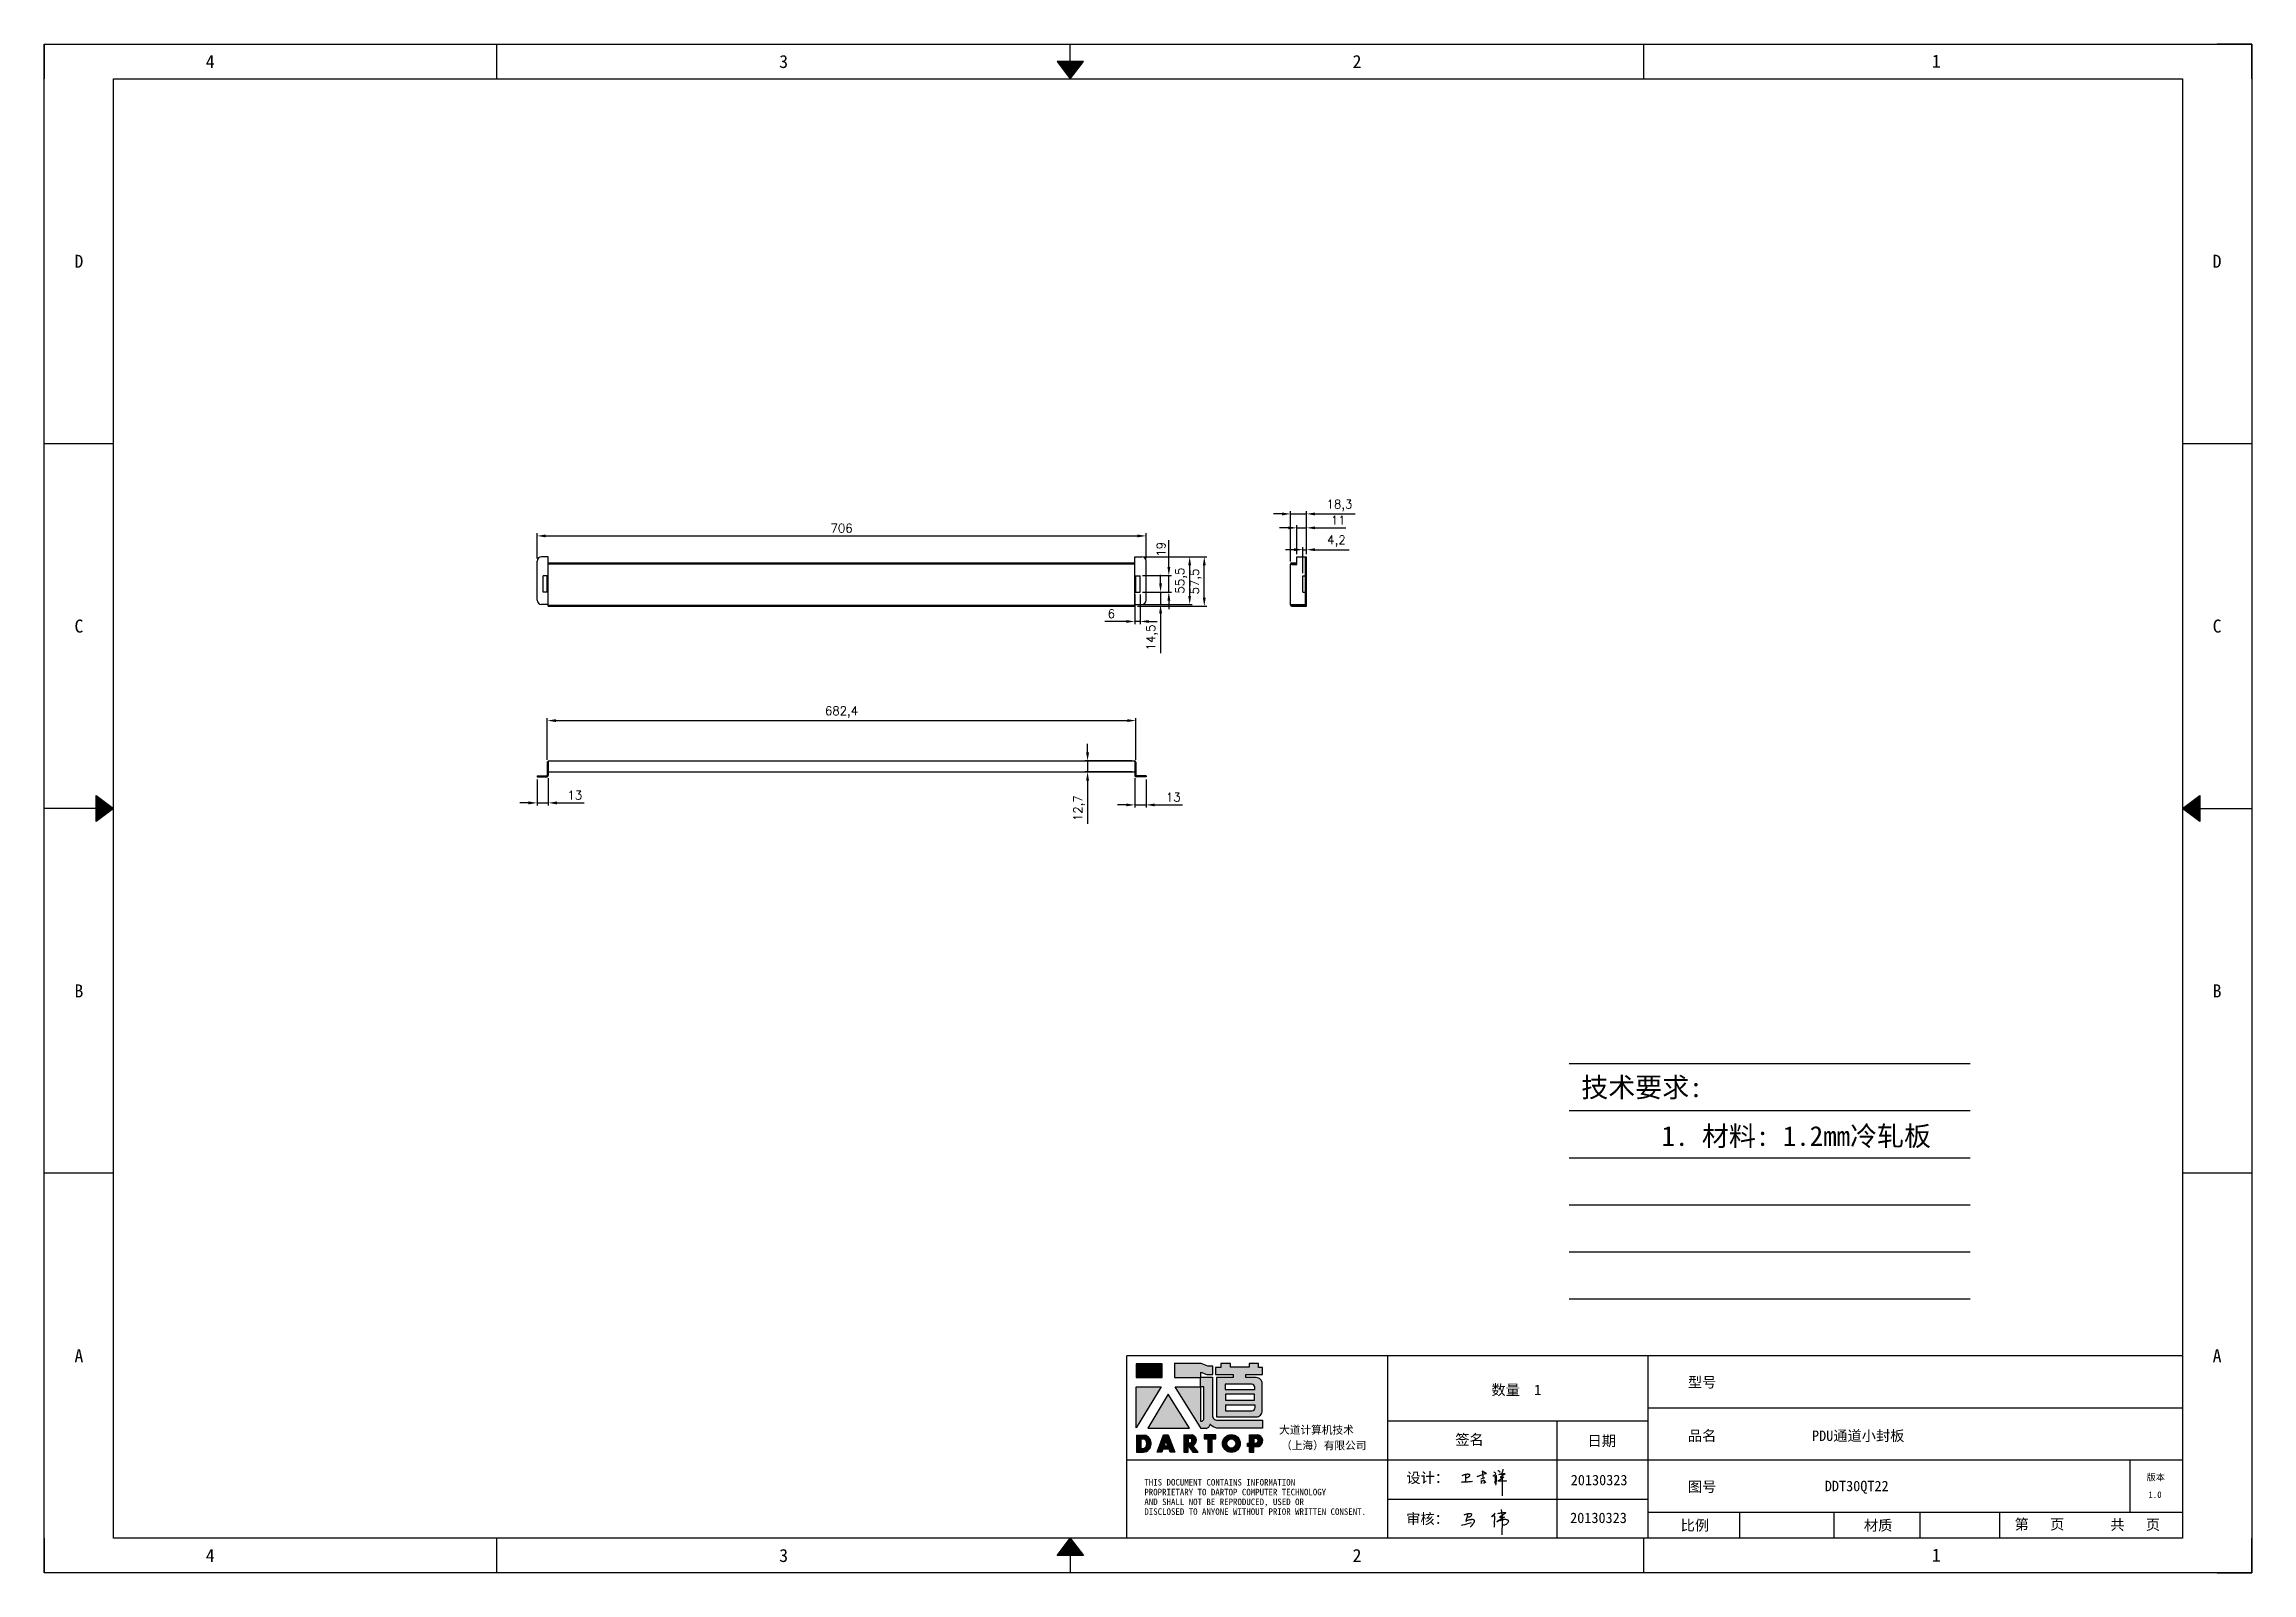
# Model space of a CAD drawing. Header units: millimetres. Extents: x 25928 to 50356, y -44172 to 20163.
# Drawn here: x 26531 to 29090, y 3150 to 4923 of the extents above; entities that cross this region are included whole.
import ezdxf
from ezdxf.enums import TextEntityAlignment as Align

# ---------------------------------------------------------------- set-up
doc = ezdxf.new("R2010")
doc.units = ezdxf.units.MM
doc.linetypes.add('DOT', pattern=[0.25, 0, -0.25])
doc.layers.add('4', color=7, linetype='Continuous')
doc.layers.add('print', color=30, linetype='Continuous')
doc.layers.add('dim', color=2, linetype='Continuous', lineweight=9)
doc.styles.add('Dartop', font='')
doc.styles.add('HZ', font='')
doc.styles.add('hzHT', font='simhei.ttf')
doc.styles.get("Standard").update_dxf_attribs({"font": 'txt', "bigfont": 'gbcbig.shx'})
doc.styles.get('Dartop').set_extended_font_data('FangSong_GB2312')
doc.styles.get('HZ').set_extended_font_data('SimSun')
doc.dimstyles.new('2-small', dxfattribs={"dimtxt": 10, "dimasz": 10, "dimexe": 3, "dimexo": 3, "dimgap": 4, "dimtad": 1, "dimtxsty": 'Standard', "dimcen": 5, "dimadec": 0, "dimazin": 0, "dimtfac": 1, "dimtmove": 0, "dimatfit": 3, "dimfxl": 0, "dimarcsym": 0})

msp = doc.modelspace()

# ---------------------------------------------------------------- texts
at = {"color": 0}
for s, height, style, p in [('4', 15.108, 'Dartop', (26723.567, 4902.694)), ('3', 15.108, 'Dartop', (27388.32, 4902.694)), ('2', 15.108, 'Dartop', (28053.072, 4902.694)), ('1', 15.108, 'Dartop', (28724.712, 4903.173)), ('D', 15.108, 'Dartop', (26571.317, 4671.038)), ('D', 15.108, 'Dartop', (29050.202, 4671.038)), ('C', 15.108, 'Dartop', (26571.317, 4248.013)), ('C', 15.108, 'Dartop', (29050.202, 4248.013)), ('B', 15.108, 'Dartop', (26571.317, 3824.989)), ('B', 15.108, 'Dartop', (29050.202, 3824.989)), ('A', 15.108, 'Dartop', (26571.317, 3401.964)), ('A', 15.108, 'Dartop', (29050.202, 3401.964)), ('型号', 12.0864, 'hzHT', (28453.192, 3371.22)), ('数量  1', 12.0864, 'hzHT', (28237.78, 3362.345)), ('签名', 12.0864, 'hzHT', (28183.487, 3304.746)), ('日期', 12.0864, 'hzHT', (28336.849, 3303.258)), ('品名', 12.0864, 'hzHT', (28453.192, 3309.174)), ('PDU通道小封板', 12.0864, 'hzHT', (28634.115, 3309.174)), ('20130323', 12.0864, 'hzHT', (28333.747, 3257.82)), ('图号', 12.0864, 'hzHT', (28453.192, 3250.097)), ('DDT30QT22', 12.0864, 'hzHT', (28632.425, 3250.886)), ('版本', 7.554, 'hzHT', (28979.116, 3261.046)), ('1.0', 7.554, 'Dartop', (28978.207, 3240.857)), ('20130323', 12.0864, 'hzHT', (28333.027, 3213.964)), ('比例', 12.0864, 'hzHT', (28444.764, 3205.245)), ('材质', 12.0864, 'hzHT', (28657.264, 3205.245)), ('第   页', 12.0864, 'hzHT', (28844.232, 3206.499)), ('共   页', 12.0864, 'hzHT', (28955.256, 3206.059)), ('4', 15.108, 'Dartop', (26723.567, 3170.308)), ('3', 15.108, 'Dartop', (27388.32, 3170.308)), ('2', 15.108, 'Dartop', (28053.072, 3170.308)), ('1', 15.108, 'Dartop', (28724.712, 3170.787))]:
    msp.add_text(s, height=height, dxfattribs=dict(at, style=style)).set_placement(p, align=Align.MIDDLE_CENTER)
at = {"style": 'HZ'}
for s, p in [('技术要求:', (28383.453, 3713.221)), ('     1. 材料: 1.2mm冷轧板', (28523.32, 3656.735))]:
    msp.add_text(s, height=22.932, dxfattribs=at).set_placement(p, align=Align.MIDDLE_CENTER)
at = {"color": 0, "style": 'hzHT'}
for s, height, p in [('THIS DOCUMENT CONTAINS INFORMATION', 7.55401, (27806.558, 3251.413)), ('设计：', 12.0864, (28110.269, 3254.39)), ('AND SHALL NOT BE REPRODUCED, USED OR', 7.55401, (27806.558, 3228.751)), ('DISCLOSED TO ANYONE WITHOUT PRIOR WRITTEN CONSENT.', 7.55401, (27806.558, 3217.42)), ('PROPRIETARY TO DARTOP COMPUTER TECHNOLOGY', 7.55401, (27806.558, 3240.082)), ('审核：', 12.0864, (28110.09, 3206.795))]:
    msp.add_text(s, height=height, dxfattribs=at).set_placement(p)
at = {"layer": '4', "color": 0, "style": 'hzHT'}
for s, p in [('大道计算机技术', (27962.796, 3311.413)), ('（上海）有限公司', (27965.077, 3293.346))]:
    msp.add_text(s, height=9.0648, dxfattribs=at).set_placement(p)

# ---------------------------------------------------------------- blocks, each defined once
blk = doc.blocks.new('*U384')
at = {"color": 254, "linetype": 'Continuous', "extrusion": (0, 0, -1)}
for points in [[(-17, 0.333), (-16.812, 0.25), (-17, 0.5)], [(-17, 0.333), (-17.188, 0.25), (-16.812, 0.25)], [(-17, 0.333), (-17, 0.5), (-17.188, 0.25)]]:
    blk.add_solid(points, dxfattribs=at)
blk = doc.blocks.new('*U383')
at = {"color": 254, "linetype": 'Continuous', "extrusion": (0, 0, -1)}
for points in [[(-33.167, 11), (-33, 11), (-33.25, 11.188)], [(-33.167, 11), (-33.25, 11.188), (-33.25, 10.812)], [(-33.167, 11), (-33.25, 10.812), (-33, 11)]]:
    blk.add_solid(points, dxfattribs=at)
blk = doc.blocks.new('*U385')
at = {"color": 254, "linetype": 'Continuous'}
for points in [[(17, 21.667), (17.188, 21.75), (16.812, 21.75)], [(17, 21.667), (16.812, 21.75), (17, 21.5)], [(17, 21.667), (17, 21.5), (17.188, 21.75)]]:
    blk.add_solid(points, dxfattribs=at)
blk = doc.blocks.new('*U382')
at = {"color": 254, "linetype": 'Continuous', "extrusion": (0, 0, -1)}
for points in [[(-0.833, 11), (-0.75, 10.812), (-0.75, 11.188)], [(-0.833, 11), (-0.75, 11.188), (-1, 11)], [(-0.833, 11), (-1, 11), (-0.75, 10.812)]]:
    blk.add_solid(points, dxfattribs=at)
blk = doc.blocks.new('dadao')
for p, q in [((48, 19.2), (44.9, 10.4)), ((44.9, 10.4), (51.2, 10.4)), ((51.2, 10.4), (48, 19.2))]:
    blk.add_line(p, q)
for points in [[(41.8, 121.6), (41.8, 143.7), (-0.4, 143.7), (-0.4, 121.6), (41.8, 121.6)], [(104.8, 122), (104.8, 130.3), (114.1, 126.3), (124.2, 126.3), (124.2, 139.6), (115.9, 139.6), (105.1, 143.9), (61.5, 143.9)], [(61.7, 144), (61.7, 121.3), (103.9, 121.3)], [(113.4, 38.7), (105.1, 38.7), (63, 106.5), (103.9, 106.5), (103.9, 120.9), (103.9, 121.3)], [(109.7, 53.6), (109.7, 106.2), (104.3, 106.2), (104.3, 50.4), (106.6, 50.4)], [(144.6, 94.4), (144.6, 84.8), (192, 84.8), (192, 94.1), (144.9, 94.1)], [(120.2, 45), (119.5, 45), (119.5, 44.6)], [(0, 28), (0, 0), (11.8, 0)], [(0.1, 28), (14, 28)], [(7.1, 21.8), (7.1, 6.1), (12, 6.1)], [(7.1, 21.8), (11.4, 21.8)], [(76.8, 28.2), (76.8, 0), (84.1, 0), (84.1, 11.1), (91.6, -0.1), (100.3, -0.1), (91.7, 11.1)], [(76.8, 28.2), (90.6, 28.2)], [(84, 22.7), (84, 15.3), (87.2, 15.3)], [(84, 22.7), (87.3, 22.7)], [(183.7, 0), (183.7, 9.6), (180.6, 9.6), (180.6, 14.9), (183.8, 14.9), (183.8, 28.1), (196.1, 28.1), (196.5, 28.1)], [(183.7, 0), (190.9, 0), (190.9, 9.6), (198.8, 9.6)], [(194.9, 22.3), (190.8, 22.3), (190.8, 15), (194.4, 15)]]:
    blk.add_lwpolyline(points)
blk.add_lwpolyline([(137.1, 144.2), (137.1, 137.9), (128.3, 137.9), (128.3, 126.5), (157.3, 126.5), (157.3, 121.5), (130.3, 121.5), (130.3, 57.5), (194.4, 57.5, 0.414214), (204.4, 67.5), (204.4, 111.3, 0.414214), (194.4, 121.3), (177.5, 121.3), (177.5, 126.3), (204.7, 126.3), (204.7, 137.7), (198.2, 137.7), (198.2, 143.9), (183.3, 143.9), (183.3, 138), (153, 138), (153, 144.2), (137.1, 144.2)], format="xyb", close=True)
for points in [[(104.8, 122), (123.4, 122), (123.4, 60, 0.414214), (131.4, 52), (204.8, 52), (204.8, 39.1), (131.7, 39.1)], [(144.3, 110.8), (144.3, 101.8), (192.3, 101.8), (192.3, 105.5, 0.414214), (187.3, 110.5), (144.3, 110.5)], [(144.6, 77), (144.6, 67.5), (187.6, 67.5, 0.414214), (192.6, 72.5), (192.6, 76.4), (144.6, 76.4)]]:
    blk.add_lwpolyline(points, format="xyb")
for points in [[(-0.3, 106.2), (40.4, 106.2), (-0.3, 39.7), (-0.3, 106.2)], [(51.7, 94.1), (18.4, 39.3), (86.2, 39.3)], [(43.8, 28.2), (51.8, 28.2), (62.6, -0.1), (55, -0.1), (53.2, 5), (42.9, 5), (41.1, 0), (33.6, 0)], [(110, 28.1), (110, 21.9), (116, 21.9), (116, -0.1), (123.2, -0.1), (123.2, 22), (129.2, 22), (129.2, 28.1), (110, 28.1)]]:
    blk.add_lwpolyline(points, close=True)
for radius in [14.5, 7.44]:
    blk.add_circle((154.2, 14.2), radius)
for centre, radius, start, end in [((99.2, 60.7), 12.6, 305.6399, 325.969), ((111.6, 46.7), 8.19, 282.9811, 347.6627), ((136, 61.7), 22.9, 226.7358, 259.3209), ((8.5, 13.9), 8.49, 294.2143, 69.7177), ((9.6, 14.2), 14.4, 278.6604, 72.3203), ((86.4, 19), 3.8, 282.527, 76.7196), ((88.6, 19.4), 8.95, 290.6073, 77.2124), ((193.7, 18.7), 3.8, 280.9891, 72.5513), ((195.7, 18.6), 9.51, 288.8959, 85.2442)]:
    blk.add_arc(centre, radius, start, end)
blk = doc.blocks.new('h')
for p, q in [((20768.1, -2360.9), (20773, -2359.1)), ((20769.5, -2366.9), (20769.8, -2370.6)), ((20769.8, -2370.6), (20770.9, -2378)), ((20770.9, -2378), (20771.5, -2370.6)), ((20772.4, -2369.3), (20774.9, -2367.8)), ((20773, -2359.1), (20784.1, -2355.2)), ((20773.3, -2331.8), (20775.3, -2338.7)), ((20789.1, -2340.9), (20773.5, -2331.9)), ((20775.3, -2338.7), (20775.6, -2351.2)), ((20775.6, -2351.2), (20775.5, -2357.3)), ((20782.2, -2369.2), (20780, -2377.1)), ((20780, -2377.1), (20788.3, -2371.3)), ((20780.1, -2366.4), (20780.8, -2366.4)), ((20781.9, -2367.4), (20782.2, -2369.2)), ((20845.7, -2343.5), (20848.4, -2353)), ((20848.9, -2370.3), (20847.9, -2424)), ((20848.4, -2353), (20848.9, -2370.3))]:
    blk.add_line(p, q)
for points in [[(20696.6, -2372.4, 0.002073), (20710.6, -2371.9, 0.016137), (20719.6, -2371.3, 0.008314), (20736.9, -2369.3)], [(20699.1, -2348.2, -0.029745), (20704.6, -2345.4, -0.046842), (20708.4, -2344.2, -0.00919), (20714.3, -2343, -0.018517), (20717.2, -2342.5, -0.037841), (20720.3, -2342.4, -0.039541), (20723.2, -2342.8, -0.149785), (20726, -2344.3, -0.204935), (20726.9, -2346.6, -0.074872), (20726.5, -2348.3, -0.061615), (20725.6, -2350.3, -0.034204), (20723.8, -2352.6, -0.045776), (20722.3, -2354.1, -0.054985), (20720.4, -2355.3, -0.036348), (20717.3, -2356.5, -0.067752), (20715.7, -2356.8, -0.043553), (20713.2, -2356.7)], [(20755, -2351.9, -0.024077), (20759.9, -2350.1, -0.013147), (20768.7, -2346.5, -0.00522), (20775.4, -2344.1, -0.018517), (20777.3, -2343.4, -0.008274), (20786.3, -2341, -0.039541), (20788.3, -2340.8, -0.079216), (20789.4, -2341, -0.204935)], [(20813.5, -2350.1, 0.007348), (20815.9, -2348.7, 0.008421), (20818, -2347.3, 0.009459), (20819.7, -2346.2, -0.016325), (20820.7, -2345.5, -0.173771), (20821.8, -2345.3, -0.085159), (20823.9, -2346, -0.125883), (20826, -2347.9, -0.160659), (20826.6, -2350.1, -0.010447), (20826.5, -2352.3, -0.008247), (20826.2, -2355.1, -0.002698), (20825.3, -2374, 0.001562), (20823.9, -2383.7, 0.016137)], [(20816.8, -2335, -0.053561), (20819.6, -2336.1, -0.075272), (20821.3, -2337.3, -0.005295), (20822.5, -2338.5, -0.009337), (20823.1, -2339.1, -0.026146), (20823.7, -2339.8, -0.016644), (20824.5, -2340.9)], [(20832.1, -2329.2, -0.053561), (20834.9, -2330.3, -0.075272), (20836.7, -2331.5, -0.005295), (20837.8, -2332.6, -0.009337), (20838.5, -2333.3, -0.026146), (20839, -2334, -0.016644), (20839.8, -2335.1)], [(20836, -2343.7, -0.02797), (20842.1, -2342.6, -0.048868), (20845.6, -2342.2, -0.00919), (20851.1, -2341.4, -0.018517), (20853.9, -2341.1, -0.037841), (20856.7, -2341.2, -0.039541), (20859.4, -2341.6, -0.018282), (20840.6, -2354.7, -0.000937)], [(20847.6, -2340.2, 0.021784), (20849.6, -2335.9, 0.028296), (20850.8, -2332.4, 0.008136), (20851.9, -2328.2, 0.028913), (20852.2, -2327, 0.08193), (20852.1, -2325.9, 0.075058), (20851.7, -2324.7, 0.275043)]]:
    blk.add_lwpolyline(points, format="xyb")
for points in [[(20711.3, -2343.5), (20711.3, -2343.5), (20711.5, -2355.8), (20710.7, -2368), (20710.6, -2371.9)], [(20821.5, -2350.6), (20822.4, -2359.2), (20822.2, -2364.9), (20821.7, -2369), (20821.3, -2376.3), (20823.6, -2368.5), (20827.2, -2366.3), (20829.5, -2366.3)], [(20840.6, -2354.7), (20850, -2354.7), (20855, -2354.3), (20845.9, -2361.1), (20840.5, -2364), (20833, -2367.5), (20863.2, -2367.4), (20865.9, -2367.3)]]:
    blk.add_lwpolyline(points)
for centre, radius, start, end in [((20773.7, -2371.2), 2.3, 121.9907, 163.60158), ((20787.5, -2406), 40.3, 100.61827, 108.24823), ((20780.8, -2367.6), 1.15, 9.4675, 90)]:
    blk.add_arc(centre, radius, start, end)
blk = doc.blocks.new('*D386')
at = {"layer": 'Defpoints', "color": 0}
for p in [(27796.7, 4138.4), (27114.3, 4090.1), (27796.7, 4090.1)]:
    blk.add_point(p, dxfattribs=at)
at = {"layer": 'dim', "color": 0, "lineweight": -2}
for p, q in [((27114.3, 4093.1), (27114.3, 4141.4)), ((27124.3, 4138.4), (27786.7, 4138.4)), ((27796.7, 4093.1), (27796.7, 4141.4))]:
    blk.add_line(p, q, dxfattribs=at)
at = {"layer": 'dim', "color": 0}
for points in [[(27124.3, 4140.1), (27124.3, 4136.8), (27114.3, 4138.4)], [(27786.7, 4140.1), (27786.7, 4136.8), (27796.7, 4138.4)]]:
    blk.add_solid(points, dxfattribs=at)
at = {"layer": 'dim', "color": 0, "insert": (27455.5, 4148.3), "char_height": 10, "attachment_point": 5}
blk.add_mtext('682,4', dxfattribs=at)
blk = doc.blocks.new('*D387')
at = {"layer": 'Defpoints', "color": 0}
for p in [(27795.5, 4074.8), (27808.5, 4073.3), (27808.5, 4040.7)]:
    blk.add_point(p, dxfattribs=at)
at = {"layer": 'dim', "color": 0, "lineweight": -2}
for p, q in [((27795.5, 4071.8), (27795.5, 4037.7)), ((27808.5, 4070.3), (27808.5, 4037.7)), ((27785.5, 4040.7), (27775.5, 4040.7)), ((27795.5, 4040.7), (27808.5, 4040.7)), ((27818.5, 4040.7), (27850.7, 4040.7))]:
    blk.add_line(p, q, dxfattribs=at)
at = {"layer": 'dim', "color": 0}
for points in [[(27785.5, 4042.3), (27785.5, 4039), (27795.5, 4040.7)], [(27818.5, 4042.3), (27818.5, 4039), (27808.5, 4040.7)]]:
    blk.add_solid(points, dxfattribs=at)
at = {"layer": 'dim', "color": 0, "insert": (27840, 4049.7), "char_height": 10, "attachment_point": 5}
blk.add_mtext('13', dxfattribs=at)
blk = doc.blocks.new('*D388')
at = {"layer": 'Defpoints', "color": 0}
for p in [(27102.5, 4073.3), (27115.5, 4074.8), (27115.5, 4043)]:
    blk.add_point(p, dxfattribs=at)
at = {"layer": 'dim', "color": 0, "lineweight": -2}
for p, q in [((27102.5, 4070.3), (27102.5, 4040)), ((27115.5, 4071.8), (27115.5, 4040)), ((27092.5, 4043), (27082.5, 4043)), ((27102.5, 4043), (27115.5, 4043)), ((27125.5, 4043), (27156.9, 4043))]:
    blk.add_line(p, q, dxfattribs=at)
at = {"layer": 'dim', "color": 0}
for points in [[(27092.5, 4044.7), (27092.5, 4041.3), (27102.5, 4043)], [(27125.5, 4044.7), (27125.5, 4041.3), (27115.5, 4043)]]:
    blk.add_solid(points, dxfattribs=at)
at = {"layer": 'dim', "color": 0, "insert": (27146.2, 4052), "char_height": 10, "attachment_point": 5}
blk.add_mtext('13', dxfattribs=at)
blk = doc.blocks.new('*D389')
at = {"layer": 'Defpoints', "color": 0}
for p in [(27803.5, 4328.5), (27859.1, 4328.5), (27803.5, 4273)]:
    blk.add_point(p, dxfattribs=at)
at = {"layer": 'dim', "color": 0, "lineweight": -2}
for p, q in [((27806.5, 4328.5), (27862.1, 4328.5)), ((27859.1, 4283), (27859.1, 4318.5)), ((27806.5, 4273), (27862.1, 4273))]:
    blk.add_line(p, q, dxfattribs=at)
at = {"layer": 'dim', "color": 0}
for points in [[(27857.4, 4318.5), (27860.7, 4318.5), (27859.1, 4328.5)], [(27857.4, 4283), (27860.7, 4283), (27859.1, 4273)]]:
    blk.add_solid(points, dxfattribs=at)
at = {"layer": 'dim', "color": 0, "insert": (27849.2, 4300.7), "char_height": 10, "attachment_point": 5, "rotation": 90}
blk.add_mtext('55,5', dxfattribs=at)
blk = doc.blocks.new('*D390')
at = {"layer": 'Defpoints', "color": 0}
for p in [(27795.5, 4287.5), (27801.5, 4287.5), (27795.5, 4253.4)]:
    blk.add_point(p, dxfattribs=at)
at = {"layer": 'dim', "color": 0, "lineweight": -2}
for p, q in [((27795.5, 4284.5), (27795.5, 4250.4)), ((27801.5, 4284.5), (27801.5, 4250.4)), ((27785.5, 4253.4), (27760.9, 4253.4)), ((27801.5, 4253.4), (27795.5, 4253.4)), ((27811.5, 4253.4), (27821.5, 4253.4))]:
    blk.add_line(p, q, dxfattribs=at)
at = {"layer": 'dim', "color": 0}
for points in [[(27785.5, 4255), (27785.5, 4251.7), (27795.5, 4253.4)], [(27811.5, 4255), (27811.5, 4251.7), (27801.5, 4253.4)]]:
    blk.add_solid(points, dxfattribs=at)
at = {"layer": 'dim', "color": 0, "insert": (27768.2, 4262.4), "char_height": 10, "attachment_point": 5}
blk.add_mtext('6', dxfattribs=at)
blk = doc.blocks.new('*D391')
at = {"layer": 'Defpoints', "color": 0}
for p in [(27801.5, 4306.5), (27834.9, 4306.5), (27801.5, 4287.5)]:
    blk.add_point(p, dxfattribs=at)
at = {"layer": 'dim', "color": 0, "lineweight": -2}
for p, q in [((27834.9, 4316.5), (27834.9, 4347.8)), ((27804.5, 4306.5), (27837.9, 4306.5)), ((27834.9, 4287.5), (27834.9, 4306.5)), ((27804.5, 4287.5), (27837.9, 4287.5)), ((27834.9, 4277.5), (27834.9, 4267.5))]:
    blk.add_line(p, q, dxfattribs=at)
at = {"layer": 'dim', "color": 0}
for points in [[(27833.3, 4316.5), (27836.6, 4316.5), (27834.9, 4306.5)], [(27833.3, 4277.5), (27836.6, 4277.5), (27834.9, 4287.5)]]:
    blk.add_solid(points, dxfattribs=at)
at = {"layer": 'dim', "color": 0, "insert": (27825.9, 4337.1), "char_height": 10, "attachment_point": 5, "rotation": 90}
blk.add_mtext('19', dxfattribs=at)
blk = doc.blocks.new('*D392')
at = {"layer": 'Defpoints', "color": 0}
for p in [(27801.5, 4287.5), (27801.5, 4273), (27825.3, 4273)]:
    blk.add_point(p, dxfattribs=at)
at = {"layer": 'dim', "color": 0, "lineweight": -2}
for p, q in [((27825.3, 4297.5), (27825.3, 4307.5)), ((27804.5, 4287.5), (27828.3, 4287.5)), ((27825.3, 4287.5), (27825.3, 4273)), ((27804.5, 4273), (27828.3, 4273)), ((27825.3, 4263), (27825.3, 4216.6))]:
    blk.add_line(p, q, dxfattribs=at)
at = {"layer": 'dim', "color": 0}
for points in [[(27823.7, 4297.5), (27827, 4297.5), (27825.3, 4287.5)], [(27823.7, 4263), (27827, 4263), (27825.3, 4273)]]:
    blk.add_solid(points, dxfattribs=at)
at = {"layer": 'dim', "color": 0, "insert": (27815.5, 4234.8), "char_height": 10, "attachment_point": 5, "rotation": 90}
blk.add_mtext('14,5', dxfattribs=at)
blk = doc.blocks.new('*D393')
at = {"layer": 'Defpoints', "color": 0}
for p in [(27994.4, 4336.6), (27994.4, 4328.5), (27990.2, 4306.5)]:
    blk.add_point(p, dxfattribs=at)
at = {"layer": 'dim', "color": 0, "lineweight": -2}
for p, q in [((27980.2, 4336.6), (27970.2, 4336.6)), ((27990.2, 4309.5), (27990.2, 4339.6)), ((27990.2, 4336.6), (27994.4, 4336.6)), ((27994.4, 4331.5), (27994.4, 4339.6)), ((28004.4, 4336.6), (28044, 4336.6))]:
    blk.add_line(p, q, dxfattribs=at)
at = {"layer": 'dim', "color": 0}
for points in [[(27980.2, 4338.3), (27980.2, 4335), (27990.2, 4336.6)], [(28004.4, 4338.3), (28004.4, 4335), (27994.4, 4336.6)]]:
    blk.add_solid(points, dxfattribs=at)
at = {"layer": 'dim', "color": 0, "insert": (28029.2, 4346.5), "char_height": 10, "attachment_point": 5}
blk.add_mtext('4,2', dxfattribs=at)
blk = doc.blocks.new('*D394')
at = {"layer": 'Defpoints', "color": 0}
for p in [(27994.4, 4361.9), (27983.4, 4328.5), (27994.4, 4328.5)]:
    blk.add_point(p, dxfattribs=at)
at = {"layer": 'dim', "color": 0, "lineweight": -2}
for p, q in [((27973.4, 4361.9), (27963.4, 4361.9)), ((27983.4, 4331.5), (27983.4, 4364.9)), ((27983.4, 4361.9), (27994.4, 4361.9)), ((27994.4, 4331.5), (27994.4, 4364.9)), ((28004.4, 4361.9), (28040.3, 4361.9))]:
    blk.add_line(p, q, dxfattribs=at)
at = {"layer": 'dim', "color": 0}
for points in [[(27973.4, 4363.6), (27973.4, 4360.3), (27983.4, 4361.9)], [(28004.4, 4363.6), (28004.4, 4360.3), (27994.4, 4361.9)]]:
    blk.add_solid(points, dxfattribs=at)
at = {"layer": 'dim', "color": 0, "insert": (28031.3, 4370.9), "char_height": 10, "attachment_point": 5}
blk.add_mtext('11', dxfattribs=at)
blk = doc.blocks.new('*D395')
at = {"layer": 'Defpoints', "color": 0}
for p in [(27994.4, 4378.1), (27994.4, 4328.5), (27976.1, 4320)]:
    blk.add_point(p, dxfattribs=at)
at = {"layer": 'dim', "color": 0, "lineweight": -2}
for p, q in [((27966.1, 4378.1), (27956.1, 4378.1)), ((27976.1, 4323), (27976.1, 4381.1)), ((27976.1, 4378.1), (27994.4, 4378.1)), ((27994.4, 4331.5), (27994.4, 4381.1)), ((28004.4, 4378.1), (28050.9, 4378.1))]:
    blk.add_line(p, q, dxfattribs=at)
at = {"layer": 'dim', "color": 0}
for points in [[(27966.1, 4379.7), (27966.1, 4376.4), (27976.1, 4378.1)], [(28004.4, 4379.7), (28004.4, 4376.4), (27994.4, 4378.1)]]:
    blk.add_solid(points, dxfattribs=at)
at = {"layer": 'dim', "color": 0, "insert": (28032.7, 4387.9), "char_height": 10, "attachment_point": 5}
blk.add_mtext('18,3', dxfattribs=at)
blk = doc.blocks.new('*D396')
at = {"layer": 'Defpoints', "color": 0}
for p in [(27740.7, 4091.6), (27795.2, 4091.6), (27795.5, 4078.9)]:
    blk.add_point(p, dxfattribs=at)
at = {"layer": 'dim', "color": 0, "lineweight": -2}
for p, q in [((27740.7, 4101.6), (27740.7, 4111.6)), ((27792.2, 4091.6), (27737.7, 4091.6)), ((27792.5, 4078.9), (27737.7, 4078.9)), ((27740.7, 4091.6), (27740.7, 4078.9)), ((27740.7, 4068.9), (27740.7, 4018.6))]:
    blk.add_line(p, q, dxfattribs=at)
at = {"layer": 'dim', "color": 0}
for points in [[(27739, 4101.6), (27742.4, 4101.6), (27740.7, 4091.6)], [(27739, 4068.9), (27742.4, 4068.9), (27740.7, 4078.9)]]:
    blk.add_solid(points, dxfattribs=at)
at = {"layer": 'dim', "color": 0, "insert": (27730.9, 4036.8), "char_height": 10, "attachment_point": 5, "rotation": 90}
blk.add_mtext('12,7', dxfattribs=at)
blk = doc.blocks.new('*D397')
at = {"layer": 'Defpoints', "color": 0}
for p in [(27803.5, 4328.5), (27876, 4328.5), (27795.5, 4271)]:
    blk.add_point(p, dxfattribs=at)
at = {"layer": 'dim', "color": 0, "lineweight": -2}
for p, q in [((27806.5, 4328.5), (27879, 4328.5)), ((27876, 4281), (27876, 4318.5)), ((27798.5, 4271), (27879, 4271))]:
    blk.add_line(p, q, dxfattribs=at)
at = {"layer": 'dim', "color": 0}
for points in [[(27874.3, 4318.5), (27877.7, 4318.5), (27876, 4328.5)], [(27874.3, 4281), (27877.7, 4281), (27876, 4271)]]:
    blk.add_solid(points, dxfattribs=at)
at = {"layer": 'dim', "color": 0, "insert": (27866.2, 4299.7), "char_height": 10, "attachment_point": 5, "rotation": 90}
blk.add_mtext('57,5', dxfattribs=at)
blk = doc.blocks.new('*D398')
at = {"layer": 'Defpoints', "color": 0}
for p in [(27808.5, 4352.6), (27102.5, 4323.5), (27808.5, 4323.5)]:
    blk.add_point(p, dxfattribs=at)
at = {"layer": 'dim', "color": 0, "lineweight": -2}
for p, q in [((27102.5, 4326.5), (27102.5, 4355.6)), ((27112.5, 4352.6), (27798.5, 4352.6)), ((27808.5, 4326.5), (27808.5, 4355.6))]:
    blk.add_line(p, q, dxfattribs=at)
at = {"layer": 'dim', "color": 0}
for points in [[(27112.5, 4354.2), (27112.5, 4350.9), (27102.5, 4352.6)], [(27798.5, 4354.2), (27798.5, 4350.9), (27808.5, 4352.6)]]:
    blk.add_solid(points, dxfattribs=at)
at = {"layer": 'dim', "color": 0, "insert": (27455.5, 4361.6), "char_height": 10, "attachment_point": 5}
blk.add_mtext('706', dxfattribs=at)

# ---------------------------------------------------------------- dimensions: what is measured, and where the dimension line sits
at = {"layer": 'dim'}
for base, p1, p2, picture, middle in [((27994.367, 4378.052), (27976.067, 4319.982), (27994.367, 4328.482), '*D395', (28032.695, 4378.052)), ((27994.367, 4361.93), (27983.367, 4328.482), (27994.367, 4328.482), '*D394', (28031.338, 4361.93)), ((27115.532, 4042.99), (27102.532, 4073.286), (27115.532, 4074.786), '*D388', (27146.198, 4042.99)), ((27808.532, 4040.681), (27795.532, 4074.786), (27808.532, 4073.286), '*D387', (27840, 4040.681))]:
    dim = msp.add_linear_dim(base=base, p1=p1, p2=p2, dimstyle='2-small', override={"dimpost": '\\X'}, dxfattribs=at)
    dim.commit()
    dim.dimension.update_dxf_attribs({"geometry": picture, "text_midpoint": middle, "dimtype": 160})
for base, p1, p2, picture, middle in [((27808.532, 4352.58), (27102.532, 4323.482), (27808.532, 4323.482), '*D398', (27455.532, 4361.58)), ((27994.367, 4336.644), (27990.167, 4306.482), (27994.367, 4328.482), '*D393', (28029.201, 4346.477)), ((27795.532, 4253.355), (27801.532, 4287.482), (27795.532, 4287.482), '*D390', (27768.198, 4262.355)), ((27796.732, 4138.442), (27114.332, 4090.086), (27796.732, 4090.086), '*D386', (27455.532, 4148.275))]:
    dim = msp.add_linear_dim(base=base, p1=p1, p2=p2, dimstyle='2-small', override={"dimpost": '\\X'}, dxfattribs=at)
    dim.commit()
    dim.dimension.update_dxf_attribs({"geometry": picture, "text_midpoint": middle})
for base, p1, p2, picture, middle in [((27875.989, 4328.482), (27795.532, 4270.982), (27803.532, 4328.482), '*D397', (27866.155, 4299.732)), ((27859.066, 4328.482), (27803.532, 4272.982), (27803.532, 4328.482), '*D389', (27849.232, 4300.732)), ((27825.317, 4272.982), (27801.532, 4287.482), (27801.532, 4272.982), '*D392', (27815.484, 4234.816))]:
    dim = msp.add_linear_dim(base=base, p1=p1, p2=p2, angle=90, dimstyle='2-small', override={"dimpost": '\\X'}, dxfattribs=at)
    dim.commit()
    dim.dimension.update_dxf_attribs({"geometry": picture, "text_midpoint": middle})
for base, p1, p2, picture, middle in [((27834.928, 4306.482), (27801.532, 4287.482), (27801.532, 4306.482), '*D391', (27834.928, 4337.149)), ((27740.71, 4091.586), (27795.532, 4078.886), (27795.232, 4091.586), '*D396', (27740.71, 4036.811))]:
    dim = msp.add_linear_dim(base=base, p1=p1, p2=p2, angle=90, dimstyle='2-small', override={"dimpost": '\\X'}, dxfattribs=at)
    dim.commit()
    dim.dimension.update_dxf_attribs({"geometry": picture, "text_midpoint": middle, "dimtype": 160})

# ---------------------------------------------------------------- hatches: boundary and pattern name
for points in [[(27827.126, 3392.608), (27796.991, 3392.608), (27796.991, 3376.864), (27827.126, 3376.864)], [(27826.156, 3365.848), (27797.072, 3365.848), (27797.072, 3318.362)], [(27834.218, 3357.23), (27810.443, 3318.045), (27858.855, 3318.045)], [(27889.594, 3310.028), (27875.836, 3310.028), (27875.836, 3305.663), (27880.129, 3305.663), (27880.129, 3289.933), (27885.268, 3289.933), (27885.268, 3305.673), (27889.594, 3305.673)]]:
    msp.add_hatch(color=0).paths.add_polyline_path(points)
h = msp.add_hatch(color=0)
h.paths.add_polyline_path([(27872.16, 3383.039), (27878.811, 3380.166), (27886.001, 3380.166), (27886.001, 3389.683), (27880.069, 3389.683), (27872.34, 3392.736), (27841.365, 3392.736), (27841.365, 3376.641), (27871.503, 3376.641), (27871.503, 3376.315), (27871.503, 3366.028), (27842.278, 3366.028), (27872.338, 3317.652), (27878.29, 3317.652, 0.27937482), (27882.635, 3321.878), (27882.635, 3322.1), (27883.16, 3322.1, 0.14314537), (27891.355, 3317.93), (27943.589, 3317.93), (27943.589, 3327.105), (27891.133, 3327.105, -0.41421356), (27885.419, 3332.818), (27885.419, 3377.149), (27872.16, 3377.149)])
h.paths.add_polyline_path([(27871.807, 3365.822), (27875.636, 3365.822), (27875.636, 3328.275, -0.08893574), (27873.417, 3325.993), (27871.793, 3325.993)], flags=16)
h = msp.add_hatch(color=0)
h.paths.add_polyline_path([(27943.499, 3388.351), (27938.852, 3388.351), (27938.852, 3392.772), (27928.229, 3392.772), (27928.229, 3388.572), (27906.541, 3388.572), (27906.541, 3392.993), (27895.183, 3392.993), (27895.183, 3388.49), (27888.907, 3388.49), (27888.907, 3380.339), (27909.618, 3380.339), (27909.618, 3376.735), (27890.319, 3376.735), (27890.319, 3331.095), (27936.135, 3331.095, 0.41421356), (27943.277, 3338.237), (27943.277, 3369.492, 0.41421356), (27936.135, 3376.634), (27924.024, 3376.634), (27924.024, 3380.171), (27943.499, 3380.171)])
h.paths.add_polyline_path([(27931.076, 3368.897, -0.41421356), (27934.647, 3365.326), (27934.647, 3362.707), (27900.344, 3362.707), (27900.344, 3368.897)], flags=16)
h.paths.add_polyline_path([(27934.425, 3357.18), (27934.425, 3350.549), (27900.566, 3350.549), (27900.566, 3357.18)], flags=16)
h.paths.add_polyline_path([(27934.868, 3344.58), (27934.868, 3341.74, -0.41421356), (27931.297, 3338.169), (27900.566, 3338.169), (27900.566, 3344.58)], flags=16)
h = msp.add_hatch(color=0)
h.paths.add_polyline_path([(27807.263, 3309.956), (27797.286, 3309.956), (27797.286, 3289.993), (27805.689, 3289.993, 0.79301591)])
h.paths.add_polyline_path([(27805.837, 3294.365), (27802.348, 3294.365), (27802.348, 3305.584), (27805.452, 3305.584, -0.67136089)], flags=16)
h = msp.add_hatch(color=0)
h.paths.add_polyline_path([(27834.293, 3310.12), (27828.599, 3310.12), (27821.276, 3289.972), (27826.67, 3289.972), (27827.939, 3293.543), (27835.246, 3293.543), (27836.543, 3289.928), (27841.98, 3289.928)])
h.paths.add_polyline_path([(27833.85, 3297.391), (27829.323, 3297.391), (27831.545, 3303.723)], flags=16)
h = msp.add_hatch(color=0)
h.paths.add_polyline_path([(27861.971, 3310.106), (27852.158, 3310.106), (27852.158, 3289.961), (27857.344, 3289.961), (27857.344, 3297.947), (27862.674, 3289.889), (27868.94, 3289.889), (27862.806, 3297.896, 0.74405494)])
h.paths.add_polyline_path([(27857.296, 3300.929), (27857.296, 3306.219), (27859.614, 3306.219, -0.79680897), (27859.579, 3300.929)], flags=16)
h = msp.add_hatch(color=0)
h.paths.add_polyline_path([(27897.074, 3300.106, 1), (27917.76, 3300.106, 1)])
h.paths.add_polyline_path([(27912.73, 3300.106, -1), (27902.103, 3300.106, -1)], flags=16)
h = msp.add_hatch(color=0)
h.paths.add_polyline_path([(27937.601, 3310.058), (27937.304, 3310.058), (27928.556, 3310.058), (27928.556, 3300.657), (27926.235, 3300.657), (27926.235, 3296.84), (27928.518, 3296.84), (27928.518, 3289.996), (27933.625, 3289.996), (27933.625, 3296.867), (27939.237, 3296.867, 0.81230381)])
h.paths.add_polyline_path([(27933.55, 3300.683), (27933.55, 3305.941), (27936.456, 3305.941, -0.77821343), (27936.159, 3300.683)], flags=16)

# ---------------------------------------------------------------- linework, layer by layer
at = {"color": 0, "linetype": 'DOT'}
for p, q in [((26531.029, 4922.838), (29050.202, 4922.838)), ((26531.029, 3190.452), (26531.029, 4882.55)), ((29090.49, 4882.55), (29090.49, 3190.452)), ((29050.202, 3150.164), (26531.029, 3150.164))]:
    msp.add_line(p, q, dxfattribs=at)
at = {"color": 0}
for p, q in [((26531.029, 4922.838), (26531.029, 4882.55)), ((27055.943, 4882.55), (27055.943, 4922.838)), ((27720.696, 4902.694), (27720.696, 4922.838)), ((28385.449, 4882.55), (28385.449, 4922.838)), ((29090.49, 4922.838), (29050.202, 4922.838)), ((29090.49, 4882.55), (29090.49, 4922.838)), ((26611.605, 3190.452), (26611.605, 4882.55)), ((26611.605, 4882.55), (29009.914, 4882.55)), ((29009.914, 4882.55), (29009.914, 3190.452)), ((26611.605, 4459.526), (26531.029, 4459.526)), ((29090.49, 4459.526), (29009.914, 4459.526)), ((26591.461, 4036.501), (26531.029, 4036.501)), ((29030.058, 4036.501), (29090.49, 4036.501)), ((26611.605, 3613.476), (26531.029, 3613.476)), ((29090.49, 3613.476), (29009.914, 3613.476)), ((29009.914, 3401.964), (27786.164, 3401.964)), ((27786.164, 3190.452), (27786.164, 3401.964)), ((28088.324, 3401.964), (28088.324, 3190.452)), ((28390.485, 3190.452), (28390.485, 3401.964)), ((28390.485, 3341.532), (29009.914, 3341.532)), ((28088.324, 3326.424), (28390.485, 3326.424)), ((28284.729, 3326.424), (28284.729, 3190.452)), ((27786.164, 3281.1), (28088.324, 3281.1)), ((28088.324, 3281.1), (29009.914, 3281.1)), ((28949.482, 3220.668), (28949.482, 3281.1)), ((28088.324, 3235.776), (28390.485, 3235.776)), ((28390.485, 3220.668), (29009.914, 3220.668)), ((28496.792, 3190.452), (28496.792, 3220.668)), ((28606.349, 3190.452), (28606.349, 3220.668)), ((28705.947, 3190.452), (28705.947, 3220.668)), ((28798.401, 3190.452), (28798.401, 3220.668)), ((26531.029, 3190.452), (26531.029, 3150.164)), ((29009.914, 3190.452), (26611.605, 3190.452)), ((27055.943, 3150.164), (27055.943, 3190.452)), ((28385.449, 3150.164), (28385.449, 3190.452)), ((29090.49, 3150.164), (29090.49, 3190.452)), ((27720.696, 3170.308), (27720.696, 3150.164)), ((29050.202, 3150.164), (29090.49, 3150.164))]:
    msp.add_line(p, q, dxfattribs=at)
for p, q in [((27115.532, 4328.482), (27107.532, 4328.482)), ((27115.532, 4270.982), (27115.532, 4328.482)), ((27795.532, 4328.482), (27803.532, 4328.482)), ((27795.532, 4270.982), (27795.532, 4328.482)), ((27983.367, 4319.482), (27983.367, 4328.482)), ((27983.367, 4328.482), (27994.367, 4328.482)), ((27993.167, 4272.982), (27993.167, 4328.482)), ((27994.367, 4272.982), (27994.367, 4328.482)), ((27102.532, 4277.982), (27102.532, 4323.482)), ((27115.532, 4306.482), (27109.532, 4306.482)), ((27109.532, 4287.482), (27109.532, 4306.482)), ((27114.332, 4287.482), (27114.332, 4306.482)), ((27115.532, 4321.482), (27795.532, 4321.482)), ((27115.532, 4270.982), (27115.532, 4321.482)), ((27115.532, 4320.282), (27795.532, 4320.282)), ((27795.532, 4306.482), (27801.532, 4306.482)), ((27796.732, 4287.482), (27796.732, 4306.482)), ((27801.532, 4287.482), (27801.532, 4306.482)), ((27808.532, 4277.982), (27808.532, 4323.482)), ((27976.067, 4272.482), (27976.067, 4319.982)), ((27977.267, 4319.482), (27977.267, 4319.782)), ((27977.267, 4319.482), (27983.367, 4319.482)), ((27977.567, 4321.482), (27983.367, 4321.482)), ((27977.767, 4320.282), (27983.367, 4320.282)), ((27990.167, 4287.482), (27990.167, 4306.482)), ((27990.167, 4306.482), (27993.167, 4306.482)), ((27115.532, 4287.482), (27109.532, 4287.482)), ((27795.532, 4287.482), (27801.532, 4287.482)), ((27990.167, 4287.482), (27993.167, 4287.482)), ((27115.532, 4272.982), (27107.532, 4272.982)), ((27115.532, 4272.182), (27795.532, 4272.182)), ((27115.532, 4270.982), (27795.532, 4270.982)), ((27795.532, 4272.982), (27803.532, 4272.982)), ((27976.067, 4272.982), (27994.367, 4272.982)), ((27977.267, 4272.682), (27977.267, 4272.982)), ((27977.567, 4270.982), (27994.367, 4270.982)), ((27977.767, 4272.182), (27994.367, 4272.182)), ((27994.367, 4270.982), (27994.367, 4272.182)), ((27102.532, 4074.486), (27102.532, 4073.286)), ((27102.532, 4074.486), (27113.832, 4074.486)), ((27102.532, 4073.286), (27114.032, 4073.286)), ((27114.332, 4090.086), (27114.332, 4074.986)), ((27114.332, 4084.286), (27115.532, 4084.286)), ((27115.532, 4091.556), (27115.532, 4074.786)), ((27115.532, 4078.886), (27795.532, 4078.886)), ((27115.832, 4091.586), (27795.232, 4091.586)), ((27795.532, 4091.556), (27795.532, 4074.786)), ((27796.732, 4084.286), (27795.532, 4084.286)), ((27796.732, 4090.086), (27796.732, 4074.986)), ((27808.532, 4073.286), (27797.032, 4073.286)), ((27808.532, 4074.486), (27797.232, 4074.486)), ((27808.532, 4074.486), (27808.532, 4073.286)), ((28218.089, 3211.118), (28215.12, 3209.511)), ((28220.226, 3212.26), (28218.089, 3211.118)), ((28218.212, 3214.662), (28221.987, 3214.662)), ((28224, 3214.845), (28220.226, 3212.26)), ((28220.362, 3223.622), (28221.229, 3216.381)), ((28221.37, 3211.034), (28221.05, 3194.394)), ((28221.229, 3216.381), (28221.37, 3211.034)), ((28221.987, 3214.662), (28224, 3214.845))]:
    msp.add_line(p, q)
for points in [[(27720.696, 4882.55), (27735.804, 4902.694), (27705.588, 4902.694), (27720.696, 4882.55)], [(26611.605, 4036.501), (26591.461, 4021.393), (26591.461, 4051.609), (26611.605, 4036.501)], [(29009.914, 4036.501), (29030.058, 4051.609), (29030.058, 4021.393), (29009.914, 4036.501)], [(27720.696, 3190.452), (27735.804, 3170.308), (27705.588, 3170.308), (27720.696, 3190.452)]]:
    msp.add_lwpolyline(points, close=True, dxfattribs=at)
for points in [[(28177.387, 3217.275, -0.02974503), (28179.115, 3218.14, -0.04684215), (28180.284, 3218.516, -0.00919025), (28182.109, 3218.885, -0.01851715), (28183.024, 3219.018, -0.03784064), (28183.968, 3219.047, -0.03954126), (28184.865, 3218.936, -0.14978519), (28185.741, 3218.457, -0.20493524), (28186.01, 3217.764, -0.07487171), (28185.908, 3217.216, -0.06161465), (28185.61, 3216.61, -0.0342039), (28185.069, 3215.897, -0.04577587), (28184.585, 3215.435, -0.05498501), (28184.001, 3215.067, -0.03634791), (28183.031, 3214.682, -0.06775206), (28182.546, 3214.598, -0.04355337), (28181.783, 3214.638)], [(28215.12, 3209.511, -0.02974503), (28217.815, 3210.861, -0.04684215), (28219.64, 3211.448, -0.00919025), (28222.486, 3212.024, -0.01851715), (28223.913, 3212.23, -0.03784064), (28225.386, 3212.276, -0.03954126), (28226.786, 3212.103, -0.14978519), (28228.153, 3211.356, -0.20493524), (28228.571, 3210.274, -0.07487171), (28228.412, 3209.421, -0.06161465), (28227.947, 3208.475, -0.0342039), (28227.104, 3207.363, -0.04577587), (28226.35, 3206.641, -0.05498501), (28225.437, 3206.068, -0.03634791), (28223.925, 3205.466, -0.06775206), (28223.168, 3205.336, -0.04355337), (28221.978, 3205.397)], [(28216.358, 3219.116, -0.02797026), (28218.799, 3219.567, -0.04886788), (28220.214, 3219.718, -0.00919025), (28222.439, 3220.047, -0.01851715), (28223.551, 3220.15, -0.03784064), (28224.691, 3220.126, -0.03954126), (28225.767, 3219.935, -0.01828189), (28218.212, 3214.662, -0.0009369)]]:
    msp.add_lwpolyline(points, format="xyb")
msp.add_lwpolyline([(28181.195, 3218.709), (28181.195, 3218.709), (28180.618, 3215.169), (28179.667, 3211.84), (28179.045, 3209.798)])
for centre, radius, start, end in [((27107.532, 4323.482), 5, 90, 180), ((27803.532, 4323.482), 5, 0, 90), ((27977.567, 4319.982), 1.5, 90, 180), ((27977.767, 4319.782), 0.5, 90, 180), ((27107.532, 4277.982), 5, 180, 270), ((27803.532, 4277.982), 5, 270, 0), ((27977.567, 4272.482), 1.5, 180, 270), ((27977.767, 4272.682), 0.5, 180, 270), ((27113.832, 4074.986), 0.5, 270, 0), ((27114.032, 4074.786), 1.5, 270, 0), ((27115.832, 4090.086), 1.5, 90, 180), ((27795.232, 4090.086), 1.5, 0, 90), ((27797.032, 4074.786), 1.5, 180, 270), ((27797.232, 4074.986), 0.5, 180, 270), ((28172.968, 3211.654), 6.385, 281.076982, 291.212632), ((28032.566, 3781.557), 593.276, 283.91895, 284.971512), ((28188.803, 3192.909), 19.504, 113.202449, 120.017497), ((28184.225, 3203.589), 7.885, 102.47486, 113.202449), ((28195.651, 3151.944), 60.779, 100.36867, 102.47486), ((28182.955, 3208.664), 5.03, 283.816254, 294.030509), ((28187.407, 3196.996), 14.979, 96.125337, 100.36867), ((28184.028, 3206.176), 2.32, 294.836428, 309.901134), ((28153.098, 3234.711), 44.385, 316.919563, 320.58866), ((28186.609, 3204.433), 7.499, 87.457037, 96.125337), ((28186.637, 3205.062), 6.87, 78.399567, 87.457037), ((28178.249, 3213.15), 11.285, 324.094808, 331.378357), ((28187.607, 3209.788), 2.045, 44.324655, 78.399567), ((28187.008, 3208.722), 1.508, 319.573073, 337.48549), ((28182.855, 3212.041), 6.777, 324.910666, 333.348429), ((28186.151, 3210.81), 3.301, 326.76781, 340.871018), ((28188.259, 3210.424), 1.134, 357.998393, 44.324655), ((28187.15, 3210.463), 2.243, 340.871018, 357.998393), ((28194.232, 3241.24), 29.831, 299.265464, 300.9495), ((28261.813, 2991.192), 230.333, 102.46592, 103.2053), ((28104.848, 3326.532), 152.514, 313.366132, 315.296084), ((28693.814, 3133.597), 486.8, 171.410173, 171.768083), ((28212.116, 3215.12), 0.975, 52.375745, 91.291159), ((27354.324, 3242.787), 858.927, 357.565664, 358.057278), ((28211.781, 3215.272), 1.118, 357.196828, 33.705179), ((28186.626, 3216.918), 26.332, 352.912546, 354.802684), ((28196.504, 3216.02), 16.413, 354.802684, 357.196828)]:
    msp.add_arc(centre, radius, start, end)
at = {"layer": 'Defpoints'}
for p, q in [((28298.998, 3740.777), (28764.036, 3740.777)), ((28298.998, 3686.177), (28764.036, 3686.177)), ((28298.998, 3686.177), (28764.036, 3686.177)), ((28298.998, 3631.577), (28764.036, 3631.577)), ((28298.998, 3576.977), (28764.036, 3576.977)), ((28298.998, 3522.377), (28764.036, 3522.377)), ((28298.998, 3467.777), (28764.036, 3467.777))]:
    msp.add_line(p, q, dxfattribs=at)
at = {"layer": 'print'}
msp.add_lwpolyline([(26531.029, 4922.838), (29090.49, 4922.838), (29090.49, 3150.164), (26531.029, 3150.164)], close=True, dxfattribs=at)

# ---------------------------------------------------------------- block references
at = {"color": 0, "linetype": 'Continuous', "xscale": 80.57610619627711, "yscale": 80.57610619687368, "zscale": 80.57610619687446}
for name, p in [('*U385', (26350.902, 3150.164)), ('*U382', (26531.029, 3150.164)), ('*U383', (26350.902, 3150.164)), ('*U384', (26350.902, 3150.164))]:
    msp.add_blockref(name, p, dxfattribs=at)
at = {"color": 0}
for name, p, xscale, yscale, zscale in [('dadao', (27797.286, 3289.993), 0.7141973048657924, 0.7141973049202118, 0.7141973049268417), ('h', (21760.504, 3990.699), 0.3098964079397265, 0.3098964079412326, 0.3098964079411201)]:
    msp.add_blockref(name, p, dxfattribs=dict(at, xscale=xscale, yscale=yscale, zscale=zscale))

msp.set_redraw_order([(e.dxf.handle, doc.entitydb.next_handle()) for e in msp.query("TEXT MTEXT ATTDEF DIMENSION ARC_DIMENSION")])  # texts and dimensions are drawn at this point

doc.saveas('drawing.dxf')
